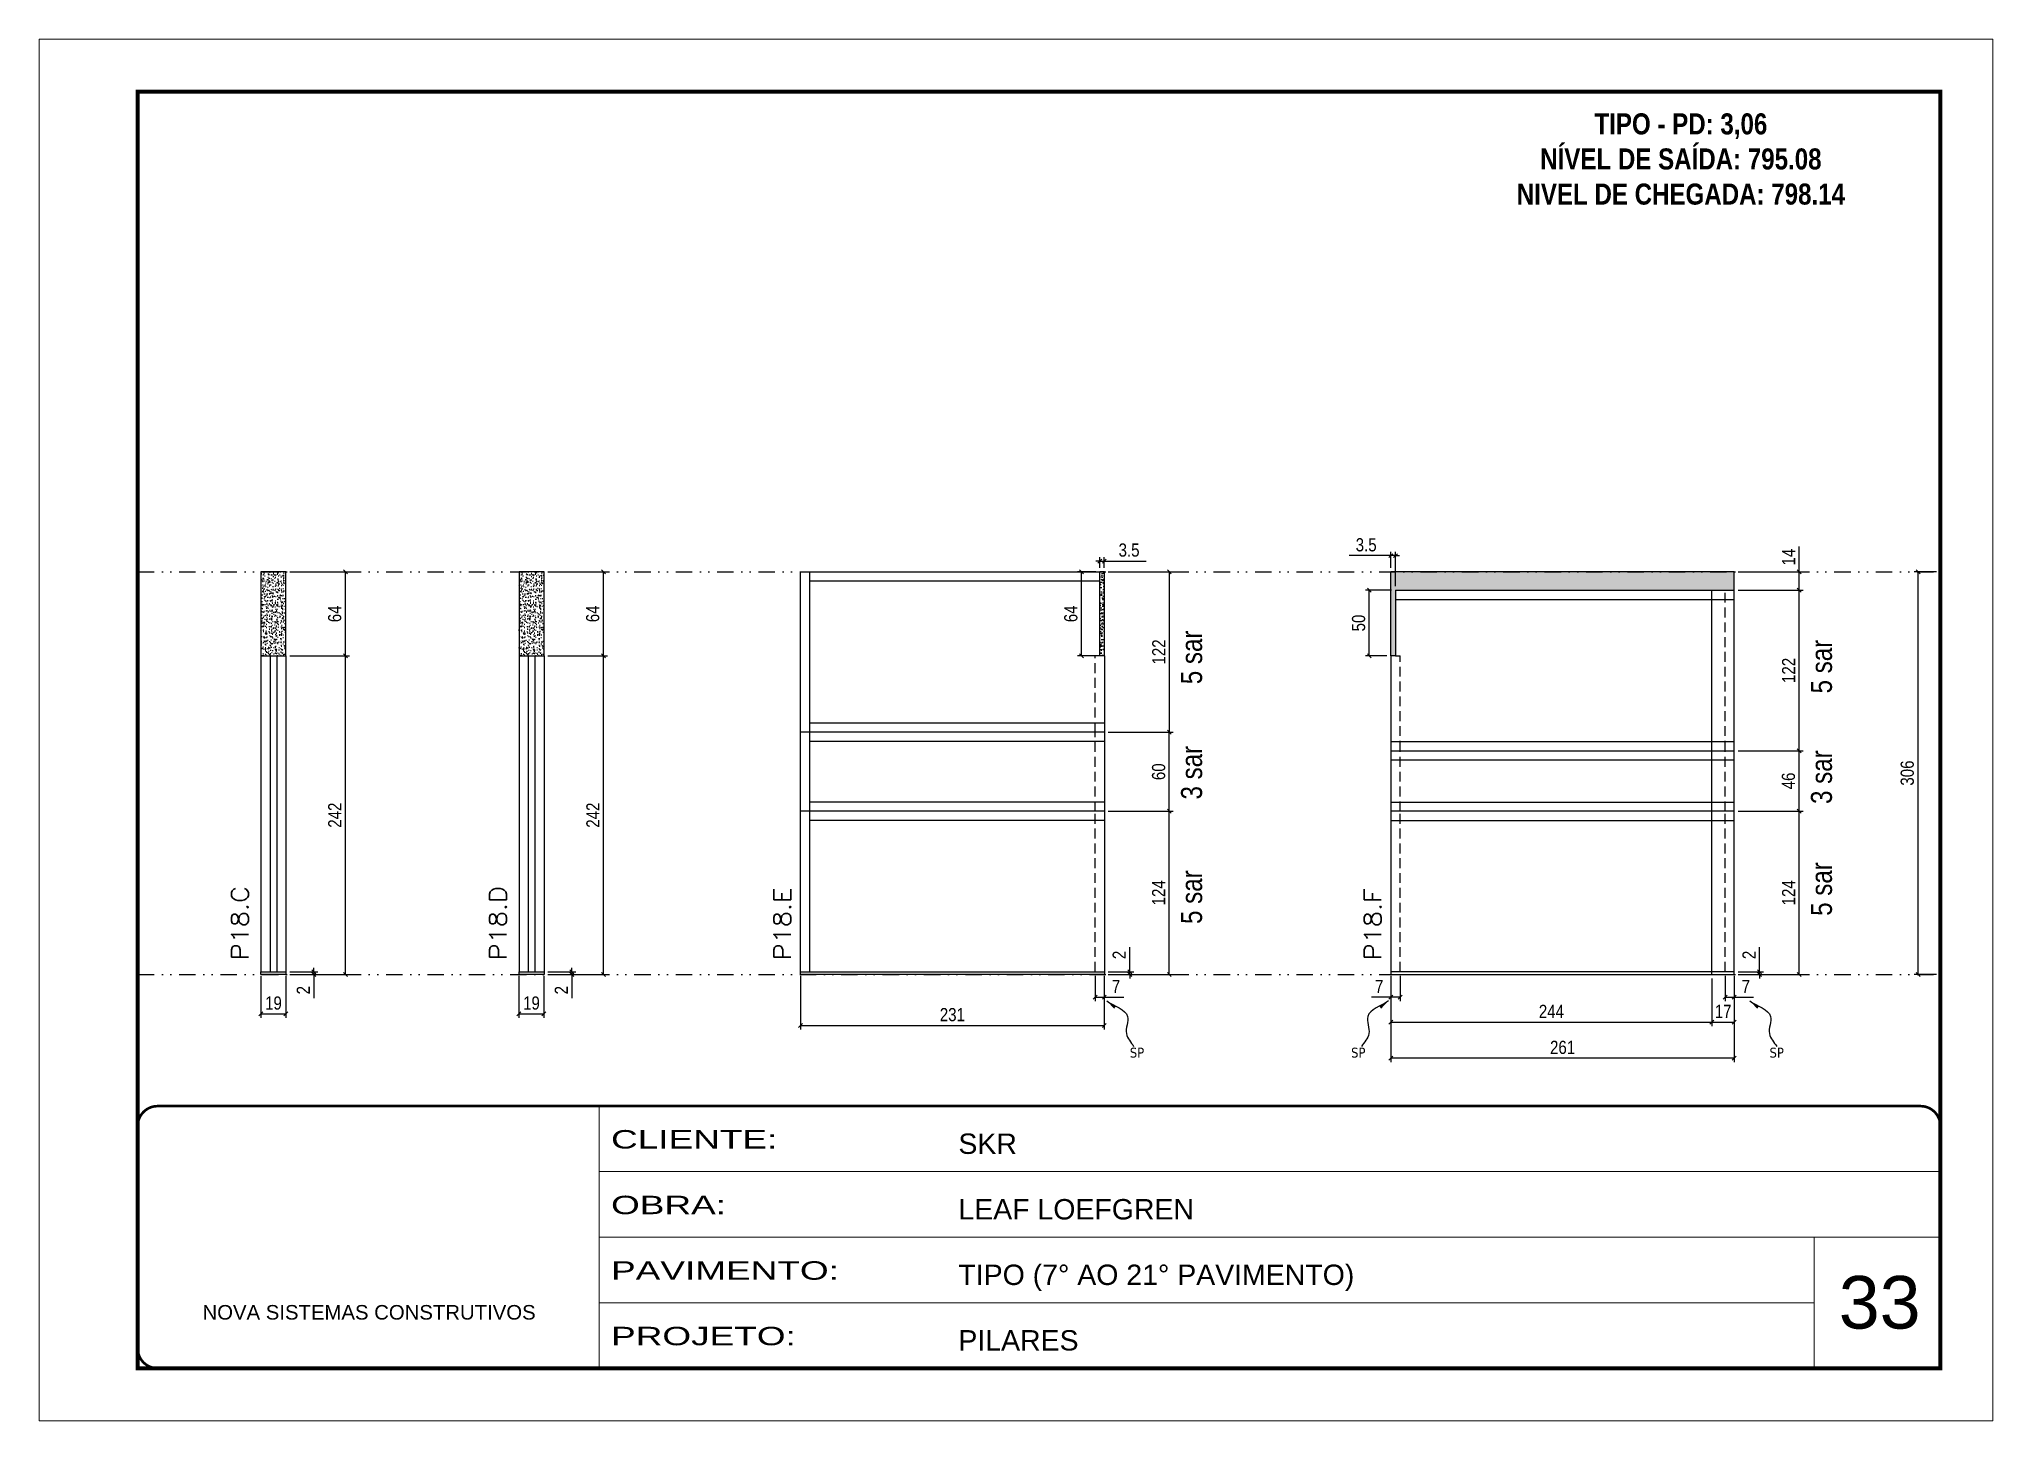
# Model space of a CAD drawing. Extents: x 14400 to 27878, y -21631 to 6985.
# Drawn here: x 14413 to 15898, y -3254 to -2204 of the extents above; entities that cross this region are included whole.
import ezdxf

# ---------------------------------------------------------------- set-up
doc = ezdxf.new("R2010")
doc.units = 0
for name, pattern in [('CONTINUO', [0]), ('DASHED', [0.75, 0.5, -0.25]), ('DIVIDE2', [0.625, 0.25, -0.125, 0, -0.125, 0, -0.125]), ('HIDDEN', [0.375, 0.25, -0.125])]:
    doc.linetypes.add(name, pattern=pattern)
for name, color, linetype, lineweight in [('CARIMBO', 255, 'Continuous', 9), ('Folhas', 255, 'Continuous', 9), ('SARRAFO DE PRESSAO', 251, 'DASHED', 9), ('Texto Seção', 7, 'Continuous', 15)]:
    doc.layers.add(name, color=color, linetype=linetype, lineweight=lineweight)
for name, color, linetype in [('COTA', 241, 'Continuous'), ('NOMENCLATURA', 7, 'Continuous'), ('Nível', 160, 'Continuous'), ('Painéis', 200, 'Continuous'), ('SARR_2.2x7', 40, 'Continuous'), ('Sarrafo de Pressão', 42, 'HIDDEN'), ('texto', 7, 'Continuous')]:
    doc.layers.add(name, color=color, linetype=linetype)
doc.styles.add('ARIAL', font='arial.ttf')
doc.styles.add('ARIAL_NARROW', font='ARIALN.TTF', dxfattribs={"height": 0.2})
doc.styles.add('COTA TECNICA', font='techl___.ttf', dxfattribs={"height": 10})
doc.styles.add('COTA TECNICA-50', font='techl___.ttf', dxfattribs={"height": 10})
doc.styles.add('REGUA-120', font='ROMANS.shx', dxfattribs={"height": 15})
doc.styles.add('ROMANC', font='techb___.ttf', dxfattribs={"height": 2.5})
doc.styles.get("Standard").update_dxf_attribs({"font": 'arial.ttf'})
doc.styles.add('Tecnologia', font='')
doc.styles.get('Tecnologia').set_extended_font_data('Forgotten Futurist')
doc.dimstyles.new('COTA PAINEL-50', dxfattribs={"dimtxt": 10, "dimasz": 3, "dimexe": 3, "dimexo": 3, "dimgap": 3, "dimtad": 1, "dimdec": 1, "dimzin": 12, "dimdsep": 46, "dimtxsty": 'COTA TECNICA-50', "dimblk1": 'OBLIQUE', "dimblk2": 'OBLIQUE', "dimsah": 1, "dimcen": 0.9, "dimclrd": 4, "dimclre": 4, "dimclrt": 240, "dimadec": 1, "dimazin": 3, "dimtfac": 1, "dimtdec": 1, "dimtmove": 0, "dimatfit": 3, "dimfxl": 1, "dimtolj": 1, "dimtzin": 12, "dimarcsym": 0})
doc.dimstyles.new('PAINEL', dxfattribs={"dimtxt": 10, "dimasz": 3, "dimexe": 3, "dimexo": 3, "dimgap": 3, "dimtad": 1, "dimdec": 1, "dimzin": 12, "dimdsep": 46, "dimtxsty": 'COTA TECNICA', "dimblk1": 'OBLIQUE', "dimblk2": 'OBLIQUE', "dimsah": 1, "dimcen": 0.9, "dimclrd": 4, "dimclre": 4, "dimclrt": 240, "dimadec": 1, "dimazin": 3, "dimtfac": 1, "dimtdec": 1, "dimtmove": 0, "dimatfit": 3, "dimfxl": 1, "dimtolj": 1, "dimtzin": 12, "dimarcsym": 0})
doc.dimstyles.get("Standard").update_dxf_attribs({"dimtxt": 0.18, "dimasz": 0.18, "dimexe": 0.18, "dimexo": 0.0625, "dimgap": 0.09, "dimtad": 0, "dimtih": 1, "dimtoh": 1, "dimdec": 4, "dimzin": 0, "dimdsep": 46, "dimtxsty": 'Standard', "dimcen": 0.09, "dimadec": 0, "dimazin": 0, "dimtfac": 1, "dimtdec": 4, "dimtofl": 0, "dimtmove": 0, "dimatfit": 3, "dimfxl": 1, "dimtolj": 1, "dimtzin": 0, "dimarcsym": 0})

msp = doc.modelspace()

# ---------------------------------------------------------------- texts
at = {"layer": 'CARIMBO', "style": 'ARIAL'}
msp.add_text('33', height=40, dxfattribs=at).set_placement((15781.328, -3183.73))
at = {"layer": 'NOMENCLATURA', "style": 'ARIAL_NARROW'}
for s, p in [('5 sar', (15297.39, -2694.072)), ('5 sar', (15776.121, -2701.072)), ('3 sar', (15297.39, -2781.676)), ('3 sar', (15776.121, -2785.072)), ('5 sar', (15297.39, -2876.267)), ('5 sar', (15776.121, -2870.072))]:
    msp.add_text(s, height=16, rotation=90, dxfattribs=at).set_placement(p)
at = {"layer": 'NOMENCLATURA', "color": 2, "insert": (15661.306, -2260.288), "char_height": 16, "attachment_point": 2, "style": 'ROMANC'}
msp.add_mtext_dynamic_manual_height_columns('TIPO - PD: 3,06\\PNÍVEL DE SAÍDA: 795.08\\PNIVEL DE CHEGADA: 798.14', width=432.35115, gutter_width=1, heights=[0], dxfattribs=at)
at = {"layer": 'texto', "color": 0, "char_height": 7.5, "attachment_point": 5}
for insert in [(15247.924, -2974.082), (15416.101, -2974.082), (15734.125, -2974.082)]:
    msp.add_mtext('{\\fTahoma|b0|i0|c0|p34;\\C4;SP}', dxfattribs=dict(at, insert=insert))
at = {"layer": 'Texto Seção', "style": 'REGUA-120', "width": 1.1}
for s, p in [('P18.C', (14572.608, -2903.827)), ('P18.D', (14768.783, -2903.827)), ('P18.E', (14984.898, -2903.827)), ('P18.F', (15433.629, -2903.827))]:
    msp.add_text(s, height=13, rotation=90, dxfattribs=at).set_placement(p)

# ---------------------------------------------------------------- blocks, each defined once
blk = doc.blocks.new('9999999999')
at = {"color": 30, "linetype": 'CONTINUO'}
for p, q in [((98564.6, 34230.2), (98564.6, 34429.4)), ((98564.6, 34379.6), (99584, 34379.6)), ((98564.6, 34329.8), (99488, 34329.8)), ((99584, 34329.8), (99488, 34329.8)), ((99488, 34329.8), (99488, 34230.2)), ((98564.6, 34280), (99488, 34280))]:
    blk.add_line(p, q, dxfattribs=at)
at = {"color": 30, "linetype": 'CONTINUO', "const_width": 2}
blk.add_lwpolyline([(99584, 34230.2), (99584, 34414.4, 0.414214), (99569, 34429.4), (98229, 34429.4, 0.414214), (98214, 34414.4), (98214, 34245.2, 0.414214), (98229, 34230.2), (99584, 34230.2)], format="xyb", dxfattribs=at)
at = {"layer": 'Folhas'}
blk.add_lwpolyline([(98139, 34190.2), (99624, 34190.2), (99624, 35240.2), (98139, 35240.2)], close=True, dxfattribs=at)
at = {"layer": 'Folhas', "color": 30, "const_width": 3}
blk.add_lwpolyline([(98214, 34230.2), (99584, 34230.2), (99584, 35200.2), (98214, 35200.2)], close=True, dxfattribs=at)
at = {"color": 7, "linetype": 'Continuous', "ltscale": 5, "style": 'ARIAL'}
for s, height, p in [('SKR', 15.48, (98837.7, 34393.1)), ('LEAF LOEFGREN', 15.483, (98837.7, 34343.3)), ('TIPO (7° AO 21° PAVIMENTO)', 15.483, (98837.7, 34293.5)), ('NOVA SISTEMAS CONSTRUTIVOS', 11.059, (98263.2, 34267.2)), ('PILARES', 15.48, (98837.7, 34243.7))]:
    blk.add_text(s, height=height, dxfattribs=at).set_placement(p)
at = {"layer": 'Folhas', "color": 7, "style": 'Tecnologia', "width": 1.5}
for s, p in [('CLIENTE:', (98573.7, 34397.2)), ('OBRA:', (98573.7, 34347.3)), ('PAVIMENTO:', (98573.7, 34297.5)), ('PROJETO:', (98573.7, 34247.7))]:
    blk.add_text(s, height=14, dxfattribs=at).set_placement(p)
blk = doc.blocks.new('_Oblique')
at = {"color": 0, "linetype": 'ByBlock', "lineweight": -2}
blk.add_line((-0.5, -0.5), (0.5, 0.5), dxfattribs=at)
blk = doc.blocks.new('*D1897')
at = {"layer": 'COTA', "color": 4, "lineweight": -2, "transparency": 16777216}
for p, q in [((15440.9, -2915.6), (15440.9, -2981.2)), ((15701.9, -2915.6), (15701.9, -2981.2)), ((15701.9, -2978.2), (15440.9, -2978.2))]:
    blk.add_line(p, q, dxfattribs=at)
at = {"layer": 'Defpoints', "color": 0, "transparency": 16777216}
for p in [(15440.9, -2912.6), (15701.9, -2912.6), (15440.9, -2978.2)]:
    blk.add_point(p, dxfattribs=at)
at = {"layer": 'COTA', "color": 4, "lineweight": -2, "transparency": 16777216, "xscale": 3, "yscale": 3, "zscale": 3, "rotation": 180}
blk.add_blockref('_Oblique', (15440.9, -2978.2), dxfattribs=at)
at = {"layer": 'COTA', "color": 4, "lineweight": -2, "transparency": 16777216, "xscale": 3, "yscale": 3, "zscale": 3}
blk.add_blockref('_Oblique', (15701.9, -2978.2), dxfattribs=at)
at = {"layer": 'COTA', "color": 240, "transparency": 16777216, "insert": (15571.4, -2970.1), "char_height": 10, "attachment_point": 5, "style": 'COTA TECNICA'}
blk.add_mtext('\\A1;261', dxfattribs=at)
blk = doc.blocks.new('*D1898')
at = {"layer": 'COTA', "color": 4, "lineweight": -2, "transparency": 16777216}
for p, q in [((15694.9, -2915.6), (15694.9, -2934.8)), ((15701.9, -2917.6), (15701.9, -2934.8)), ((15694.9, -2931.8), (15701.9, -2931.8)), ((15701.9, -2931.8), (15716.6, -2931.8))]:
    blk.add_line(p, q, dxfattribs=at)
at = {"layer": 'Defpoints', "color": 0, "transparency": 16777216}
for p in [(15694.9, -2912.6), (15701.9, -2914.6), (15701.9, -2931.8)]:
    blk.add_point(p, dxfattribs=at)
at = {"layer": 'COTA', "color": 4, "lineweight": -2, "transparency": 16777216, "xscale": 3, "yscale": 3, "zscale": 3, "rotation": 180}
blk.add_blockref('_Oblique', (15694.9, -2931.8), dxfattribs=at)
at = {"layer": 'COTA', "color": 4, "lineweight": -2, "transparency": 16777216, "xscale": 3, "yscale": 3, "zscale": 3}
blk.add_blockref('_Oblique', (15701.9, -2931.8), dxfattribs=at)
at = {"layer": 'COTA', "color": 240, "transparency": 16777216, "insert": (15710.7, -2923.8), "char_height": 10, "attachment_point": 5, "style": 'COTA TECNICA-50'}
blk.add_mtext('\\A1;7', dxfattribs=at)
blk = doc.blocks.new('*D1899')
at = {"layer": 'COTA', "color": 4, "lineweight": -2, "transparency": 16777216}
for p, q in [((15440.9, -2917.6), (15440.9, -2934.8)), ((15447.9, -2915.6), (15447.9, -2934.8)), ((15440.9, -2931.8), (15426.1, -2931.8)), ((15447.9, -2931.8), (15440.9, -2931.8))]:
    blk.add_line(p, q, dxfattribs=at)
at = {"layer": 'Defpoints', "color": 0, "transparency": 16777216}
for p in [(15440.9, -2914.6), (15447.9, -2912.6), (15440.9, -2931.8)]:
    blk.add_point(p, dxfattribs=at)
at = {"layer": 'COTA', "color": 4, "lineweight": -2, "transparency": 16777216, "xscale": 3, "yscale": 3, "zscale": 3, "rotation": 180}
blk.add_blockref('_Oblique', (15440.9, -2931.8), dxfattribs=at)
at = {"layer": 'COTA', "color": 4, "lineweight": -2, "transparency": 16777216, "xscale": 3, "yscale": 3, "zscale": 3}
blk.add_blockref('_Oblique', (15447.9, -2931.8), dxfattribs=at)
at = {"layer": 'COTA', "color": 240, "transparency": 16777216, "insert": (15432, -2923.8), "char_height": 10, "attachment_point": 5, "style": 'COTA TECNICA-50'}
blk.add_mtext('\\A1;7', dxfattribs=at)
blk = doc.blocks.new('*D1900')
at = {"layer": 'COTA', "color": 4, "lineweight": -2, "transparency": 16777216}
for p, q in [((15721.1, -2912.6), (15721.1, -2893.8)), ((15704.9, -2912.6), (15724.1, -2912.6)), ((15704.9, -2914.6), (15724.1, -2914.6)), ((15721.1, -2914.6), (15721.1, -2912.6)), ((15721.1, -2914.6), (15721.1, -2917.6))]:
    blk.add_line(p, q, dxfattribs=at)
at = {"layer": 'Defpoints', "color": 0, "transparency": 16777216}
for p in [(15701.9, -2912.6), (15701.9, -2914.6), (15721.1, -2914.6)]:
    blk.add_point(p, dxfattribs=at)
at = {"layer": 'COTA', "color": 4, "lineweight": -2, "transparency": 16777216, "xscale": 3, "yscale": 3, "zscale": 3}
for p, rotation in [((15721.1, -2912.6), 270), ((15721.1, -2914.6), 90)]:
    blk.add_blockref('_Oblique', p, dxfattribs=dict(at, rotation=rotation))
at = {"layer": 'COTA', "color": 240, "transparency": 16777216, "insert": (15713.1, -2899.8), "char_height": 10, "attachment_point": 5, "rotation": 90, "style": 'COTA TECNICA-50'}
blk.add_mtext('\\A1;2', dxfattribs=at)
blk = doc.blocks.new('*D1901')
at = {"layer": 'COTA', "color": 4, "lineweight": -2, "transparency": 16777216}
for p, q in [((15684.9, -2917.6), (15684.9, -2953.8)), ((15701.9, -2917.6), (15701.9, -2953.8)), ((15684.9, -2950.8), (15701.9, -2950.8))]:
    blk.add_line(p, q, dxfattribs=at)
at = {"layer": 'Defpoints', "color": 0, "transparency": 16777216}
for p in [(15684.9, -2914.6), (15701.9, -2914.6), (15701.9, -2950.8)]:
    blk.add_point(p, dxfattribs=at)
at = {"layer": 'COTA', "color": 4, "lineweight": -2, "transparency": 16777216, "xscale": 3, "yscale": 3, "zscale": 3, "rotation": 180}
blk.add_blockref('_Oblique', (15684.9, -2950.8), dxfattribs=at)
at = {"layer": 'COTA', "color": 4, "lineweight": -2, "transparency": 16777216, "xscale": 3, "yscale": 3, "zscale": 3}
blk.add_blockref('_Oblique', (15701.9, -2950.8), dxfattribs=at)
at = {"layer": 'COTA', "color": 240, "transparency": 16777216, "insert": (15693.4, -2942.7), "char_height": 10, "attachment_point": 5, "style": 'COTA TECNICA'}
blk.add_mtext('\\A1;17', dxfattribs=at)
blk = doc.blocks.new('*D1902')
at = {"layer": 'COTA', "color": 4, "lineweight": -2, "transparency": 16777216}
for p, q in [((15440.9, -2917.6), (15440.9, -2953.8)), ((15684.9, -2917.6), (15684.9, -2953.8)), ((15440.9, -2950.8), (15684.9, -2950.8))]:
    blk.add_line(p, q, dxfattribs=at)
at = {"layer": 'Defpoints', "color": 0, "transparency": 16777216}
for p in [(15440.9, -2914.6), (15684.9, -2914.6), (15684.9, -2950.8)]:
    blk.add_point(p, dxfattribs=at)
at = {"layer": 'COTA', "color": 4, "lineweight": -2, "transparency": 16777216, "xscale": 3, "yscale": 3, "zscale": 3, "rotation": 180}
blk.add_blockref('_Oblique', (15440.9, -2950.8), dxfattribs=at)
at = {"layer": 'COTA', "color": 4, "lineweight": -2, "transparency": 16777216, "xscale": 3, "yscale": 3, "zscale": 3}
blk.add_blockref('_Oblique', (15684.9, -2950.8), dxfattribs=at)
at = {"layer": 'COTA', "color": 240, "transparency": 16777216, "insert": (15562.9, -2942.7), "char_height": 10, "attachment_point": 5, "style": 'COTA TECNICA'}
blk.add_mtext('\\A1;244', dxfattribs=at)
blk = doc.blocks.new('*D1903')
at = {"layer": 'COTA', "color": 4, "lineweight": -2, "transparency": 16777216}
for p, q in [((14992.1, -2915.6), (14992.1, -2956.4)), ((15223.1, -2915.6), (15223.1, -2956.4)), ((14992.1, -2953.4), (15223.1, -2953.4))]:
    blk.add_line(p, q, dxfattribs=at)
at = {"layer": 'Defpoints', "color": 0, "transparency": 16777216}
for p in [(14992.1, -2912.6), (15223.1, -2912.6), (15223.1, -2953.4)]:
    blk.add_point(p, dxfattribs=at)
at = {"layer": 'COTA', "color": 4, "lineweight": -2, "transparency": 16777216, "xscale": 3, "yscale": 3, "zscale": 3, "rotation": 180}
blk.add_blockref('_Oblique', (14992.1, -2953.4), dxfattribs=at)
at = {"layer": 'COTA', "color": 4, "lineweight": -2, "transparency": 16777216, "xscale": 3, "yscale": 3, "zscale": 3}
blk.add_blockref('_Oblique', (15223.1, -2953.4), dxfattribs=at)
at = {"layer": 'COTA', "color": 240, "transparency": 16777216, "insert": (15107.6, -2945.2), "char_height": 10, "attachment_point": 5, "style": 'COTA TECNICA'}
blk.add_mtext('\\A1;231', dxfattribs=at)
blk = doc.blocks.new('*D1904')
at = {"layer": 'COTA', "color": 4, "lineweight": -2, "transparency": 16777216}
for p, q in [((15216.1, -2915.6), (15216.1, -2934.8)), ((15223.1, -2917.6), (15223.1, -2934.8)), ((15216.1, -2931.8), (15223.1, -2931.8)), ((15223.1, -2931.8), (15237.9, -2931.8))]:
    blk.add_line(p, q, dxfattribs=at)
at = {"layer": 'Defpoints', "color": 0, "transparency": 16777216}
for p in [(15216.1, -2912.6), (15223.1, -2914.6), (15223.1, -2931.8)]:
    blk.add_point(p, dxfattribs=at)
at = {"layer": 'COTA', "color": 4, "lineweight": -2, "transparency": 16777216, "xscale": 3, "yscale": 3, "zscale": 3, "rotation": 180}
blk.add_blockref('_Oblique', (15216.1, -2931.8), dxfattribs=at)
at = {"layer": 'COTA', "color": 4, "lineweight": -2, "transparency": 16777216, "xscale": 3, "yscale": 3, "zscale": 3}
blk.add_blockref('_Oblique', (15223.1, -2931.8), dxfattribs=at)
at = {"layer": 'COTA', "color": 240, "transparency": 16777216, "insert": (15232, -2923.8), "char_height": 10, "attachment_point": 5, "style": 'COTA TECNICA-50'}
blk.add_mtext('\\A1;7', dxfattribs=at)
blk = doc.blocks.new('*D1905')
at = {"layer": 'COTA', "color": 4, "lineweight": -2, "transparency": 16777216}
for p, q in [((15242.4, -2912.6), (15242.4, -2893.8)), ((15226.1, -2912.6), (15245.4, -2912.6)), ((15226.1, -2914.6), (15245.4, -2914.6)), ((15242.4, -2914.6), (15242.4, -2912.6)), ((15242.4, -2914.6), (15242.4, -2917.6))]:
    blk.add_line(p, q, dxfattribs=at)
at = {"layer": 'Defpoints', "color": 0, "transparency": 16777216}
for p in [(15223.1, -2912.6), (15223.1, -2914.6), (15242.4, -2914.6)]:
    blk.add_point(p, dxfattribs=at)
at = {"layer": 'COTA', "color": 4, "lineweight": -2, "transparency": 16777216, "xscale": 3, "yscale": 3, "zscale": 3}
for p, rotation in [((15242.4, -2912.6), 270), ((15242.4, -2914.6), 90)]:
    blk.add_blockref('_Oblique', p, dxfattribs=dict(at, rotation=rotation))
at = {"layer": 'COTA', "color": 240, "transparency": 16777216, "insert": (15234.4, -2899.8), "char_height": 10, "attachment_point": 5, "rotation": 90, "style": 'COTA TECNICA-50'}
blk.add_mtext('\\A1;2', dxfattribs=at)
blk = doc.blocks.new('*D1906')
at = {"layer": 'COTA', "color": 4, "lineweight": -2, "transparency": 16777216}
for p, q in [((15226.1, -2790.6), (15275.5, -2790.6)), ((15272.5, -2914.6), (15272.5, -2790.6)), ((15226.1, -2914.6), (15275.5, -2914.6))]:
    blk.add_line(p, q, dxfattribs=at)
at = {"layer": 'Defpoints', "color": 0, "transparency": 16777216}
for p in [(15223.1, -2790.6), (15272.5, -2790.6), (15223.1, -2914.6)]:
    blk.add_point(p, dxfattribs=at)
at = {"layer": 'COTA', "color": 4, "lineweight": -2, "transparency": 16777216, "xscale": 3, "yscale": 3, "zscale": 3}
for p, rotation in [((15272.5, -2790.6), 90), ((15272.5, -2914.6), 270)]:
    blk.add_blockref('_Oblique', p, dxfattribs=dict(at, rotation=rotation))
at = {"layer": 'COTA', "color": 240, "transparency": 16777216, "insert": (15264.4, -2852.6), "char_height": 10, "attachment_point": 5, "rotation": 90, "style": 'COTA TECNICA'}
blk.add_mtext('\\A1;124', dxfattribs=at)
blk = doc.blocks.new('*D1907')
at = {"layer": 'COTA', "color": 4, "lineweight": -2, "transparency": 16777216}
for p, q in [((15704.9, -2790.6), (15754.2, -2790.6)), ((15751.2, -2914.6), (15751.2, -2790.6)), ((15704.9, -2914.6), (15754.2, -2914.6))]:
    blk.add_line(p, q, dxfattribs=at)
at = {"layer": 'Defpoints', "color": 0, "transparency": 16777216}
for p in [(15701.9, -2790.6), (15751.2, -2790.6), (15701.9, -2914.6)]:
    blk.add_point(p, dxfattribs=at)
at = {"layer": 'COTA', "color": 4, "lineweight": -2, "transparency": 16777216, "xscale": 3, "yscale": 3, "zscale": 3}
for p, rotation in [((15751.2, -2790.6), 90), ((15751.2, -2914.6), 270)]:
    blk.add_blockref('_Oblique', p, dxfattribs=dict(at, rotation=rotation))
at = {"layer": 'COTA', "color": 240, "transparency": 16777216, "insert": (15743.2, -2852.6), "char_height": 10, "attachment_point": 5, "rotation": 90, "style": 'COTA TECNICA'}
blk.add_mtext('\\A1;124', dxfattribs=at)
blk = doc.blocks.new('*D1908')
at = {"layer": 'COTA', "color": 4, "lineweight": -2, "transparency": 16777216}
for p, q in [((15226.1, -2730.6), (15275.5, -2730.6)), ((15272.5, -2790.6), (15272.5, -2730.6)), ((15226.1, -2790.6), (15275.5, -2790.6))]:
    blk.add_line(p, q, dxfattribs=at)
at = {"layer": 'Defpoints', "color": 0, "transparency": 16777216}
for p in [(15223.1, -2730.6), (15272.5, -2730.6), (15223.1, -2790.6)]:
    blk.add_point(p, dxfattribs=at)
at = {"layer": 'COTA', "color": 4, "lineweight": -2, "transparency": 16777216, "xscale": 3, "yscale": 3, "zscale": 3}
for p, rotation in [((15272.5, -2730.6), 90), ((15272.5, -2790.6), 270)]:
    blk.add_blockref('_Oblique', p, dxfattribs=dict(at, rotation=rotation))
at = {"layer": 'COTA', "color": 240, "transparency": 16777216, "insert": (15264.4, -2760.6), "char_height": 10, "attachment_point": 5, "rotation": 90, "style": 'COTA TECNICA'}
blk.add_mtext('\\A1;60', dxfattribs=at)
blk = doc.blocks.new('*D1909')
at = {"layer": 'COTA', "color": 4, "lineweight": -2, "transparency": 16777216}
for p, q in [((15441.4, -2622.6), (15421.5, -2622.6)), ((15424.5, -2672.6), (15424.5, -2622.6)), ((15437.9, -2672.6), (15421.5, -2672.6))]:
    blk.add_line(p, q, dxfattribs=at)
at = {"layer": 'Defpoints', "color": 0, "transparency": 16777216}
for p in [(15424.5, -2622.6), (15444.4, -2622.6), (15440.9, -2672.6)]:
    blk.add_point(p, dxfattribs=at)
at = {"layer": 'COTA', "color": 4, "lineweight": -2, "transparency": 16777216, "xscale": 3, "yscale": 3, "zscale": 3}
for p, rotation in [((15424.5, -2622.6), 90), ((15424.5, -2672.6), 270)]:
    blk.add_blockref('_Oblique', p, dxfattribs=dict(at, rotation=rotation))
at = {"layer": 'COTA', "color": 240, "transparency": 16777216, "insert": (15416.4, -2647.6), "char_height": 10, "attachment_point": 5, "rotation": 90, "style": 'COTA TECNICA'}
blk.add_mtext('\\A1;50', dxfattribs=at)
blk = doc.blocks.new('*D1910')
at = {"layer": 'COTA', "color": 4, "lineweight": -2, "transparency": 16777216}
for p, q in [((15440.9, -2596.4), (15409.3, -2596.4)), ((15440.9, -2605.6), (15440.9, -2593.4)), ((15444.4, -2596.4), (15440.9, -2596.4)), ((15444.4, -2619.6), (15444.4, -2593.4)), ((15444.4, -2596.4), (15447.4, -2596.4))]:
    blk.add_line(p, q, dxfattribs=at)
at = {"layer": 'Defpoints', "color": 0, "transparency": 16777216}
for p in [(15440.9, -2596.4), (15440.9, -2608.6), (15444.4, -2622.6)]:
    blk.add_point(p, dxfattribs=at)
at = {"layer": 'COTA', "color": 4, "lineweight": -2, "transparency": 16777216, "xscale": 3, "yscale": 3, "zscale": 3}
blk.add_blockref('_Oblique', (15440.9, -2596.4), dxfattribs=at)
at = {"layer": 'COTA', "color": 4, "lineweight": -2, "transparency": 16777216, "xscale": 3, "yscale": 3, "zscale": 3, "rotation": 180}
blk.add_blockref('_Oblique', (15444.4, -2596.4), dxfattribs=at)
at = {"layer": 'COTA', "color": 240, "transparency": 16777216, "insert": (15422.1, -2588.2), "char_height": 10, "attachment_point": 5, "style": 'COTA TECNICA'}
blk.add_mtext('\\A1;3.5', dxfattribs=at)
blk = doc.blocks.new('*D1924')
at = {"layer": 'COTA', "color": 4, "lineweight": -2, "transparency": 16777216}
for p, q in [((15855.5, -2608.6), (15838.6, -2608.6)), ((15841.6, -2914.6), (15841.6, -2608.6)), ((15855.5, -2914.6), (15838.6, -2914.6))]:
    blk.add_line(p, q, dxfattribs=at)
at = {"layer": 'Defpoints', "color": 0, "transparency": 16777216}
for p in [(15841.6, -2608.6), (15858.5, -2608.6), (15858.5, -2914.6)]:
    blk.add_point(p, dxfattribs=at)
at = {"layer": 'COTA', "color": 4, "lineweight": -2, "transparency": 16777216, "xscale": 3, "yscale": 3, "zscale": 3}
for p, rotation in [((15841.6, -2608.6), 90), ((15841.6, -2914.6), 270)]:
    blk.add_blockref('_Oblique', p, dxfattribs=dict(at, rotation=rotation))
at = {"layer": 'COTA', "color": 240, "transparency": 16777216, "insert": (15833.4, -2761.6), "char_height": 10, "attachment_point": 5, "rotation": 90, "style": 'COTA TECNICA'}
blk.add_mtext('\\A1;306', dxfattribs=at)
blk = doc.blocks.new('*D1925')
at = {"layer": 'COTA', "color": 4, "lineweight": -2, "transparency": 16777216}
for p, q in [((14582.1, -2915.6), (14582.1, -2947.5)), ((14601.1, -2915.6), (14601.1, -2947.5)), ((14582.1, -2944.5), (14601.1, -2944.5))]:
    blk.add_line(p, q, dxfattribs=at)
at = {"layer": 'Defpoints', "color": 0, "transparency": 16777216}
for p in [(14582.1, -2912.6), (14601.1, -2912.6), (14601.1, -2944.5)]:
    blk.add_point(p, dxfattribs=at)
at = {"layer": 'COTA', "color": 4, "lineweight": -2, "transparency": 16777216, "xscale": 3, "yscale": 3, "zscale": 3, "rotation": 180}
blk.add_blockref('_Oblique', (14582.1, -2944.5), dxfattribs=at)
at = {"layer": 'COTA', "color": 4, "lineweight": -2, "transparency": 16777216, "xscale": 3, "yscale": 3, "zscale": 3}
blk.add_blockref('_Oblique', (14601.1, -2944.5), dxfattribs=at)
at = {"layer": 'COTA', "color": 240, "transparency": 16777216, "insert": (14591.6, -2936.4), "char_height": 10, "attachment_point": 5, "style": 'COTA TECNICA'}
blk.add_mtext('\\A1;19', dxfattribs=at)
blk = doc.blocks.new('*D1926')
at = {"layer": 'COTA', "color": 4, "lineweight": -2, "transparency": 16777216}
for p, q in [((14622.3, -2912.6), (14622.3, -2909.6)), ((14604.1, -2912.6), (14625.3, -2912.6)), ((14604.1, -2914.6), (14625.3, -2914.6)), ((14622.3, -2912.6), (14622.3, -2914.6)), ((14622.3, -2914.6), (14622.3, -2932.7))]:
    blk.add_line(p, q, dxfattribs=at)
at = {"layer": 'Defpoints', "color": 0, "transparency": 16777216}
for p in [(14601.1, -2912.6), (14601.1, -2914.6), (14622.3, -2912.6)]:
    blk.add_point(p, dxfattribs=at)
at = {"layer": 'COTA', "color": 4, "lineweight": -2, "transparency": 16777216, "xscale": 3, "yscale": 3, "zscale": 3}
for p, rotation in [((14622.3, -2912.6), 270), ((14622.3, -2914.6), 90)]:
    blk.add_blockref('_Oblique', p, dxfattribs=dict(at, rotation=rotation))
at = {"layer": 'COTA', "color": 240, "transparency": 16777216, "insert": (14614.3, -2926.6), "char_height": 10, "attachment_point": 5, "rotation": 90, "style": 'COTA TECNICA-50'}
blk.add_mtext('\\A1;2', dxfattribs=at)
blk = doc.blocks.new('*D1927')
at = {"layer": 'COTA', "color": 4, "lineweight": -2, "transparency": 16777216}
for p, q in [((14604.1, -2672.6), (14649.3, -2672.6)), ((14646.3, -2914.6), (14646.3, -2672.6)), ((14604.1, -2914.6), (14649.3, -2914.6))]:
    blk.add_line(p, q, dxfattribs=at)
at = {"layer": 'Defpoints', "color": 0, "transparency": 16777216}
for p in [(14601.1, -2672.6), (14646.3, -2672.6), (14601.1, -2914.6)]:
    blk.add_point(p, dxfattribs=at)
at = {"layer": 'COTA', "color": 4, "lineweight": -2, "transparency": 16777216, "xscale": 3, "yscale": 3, "zscale": 3}
for p, rotation in [((14646.3, -2672.6), 90), ((14646.3, -2914.6), 270)]:
    blk.add_blockref('_Oblique', p, dxfattribs=dict(at, rotation=rotation))
at = {"layer": 'COTA', "color": 240, "transparency": 16777216, "insert": (14638.2, -2793.6), "char_height": 10, "attachment_point": 5, "rotation": 90, "style": 'COTA TECNICA-50'}
blk.add_mtext('\\A1;242', dxfattribs=at)
blk = doc.blocks.new('*D1928')
at = {"layer": 'COTA', "color": 4, "lineweight": -2, "transparency": 16777216}
for p, q in [((14604.1, -2608.6), (14649.3, -2608.6)), ((14646.3, -2672.6), (14646.3, -2608.6)), ((14604.1, -2672.6), (14649.3, -2672.6))]:
    blk.add_line(p, q, dxfattribs=at)
at = {"layer": 'Defpoints', "color": 0, "transparency": 16777216}
for p in [(14601.1, -2608.6), (14646.3, -2608.6), (14601.1, -2672.6)]:
    blk.add_point(p, dxfattribs=at)
at = {"layer": 'COTA', "color": 4, "lineweight": -2, "transparency": 16777216, "xscale": 3, "yscale": 3, "zscale": 3}
for p, rotation in [((14646.3, -2608.6), 90), ((14646.3, -2672.6), 270)]:
    blk.add_blockref('_Oblique', p, dxfattribs=dict(at, rotation=rotation))
at = {"layer": 'COTA', "color": 240, "transparency": 16777216, "insert": (14638.2, -2640.6), "char_height": 10, "attachment_point": 5, "rotation": 90, "style": 'COTA TECNICA'}
blk.add_mtext('\\A1;64', dxfattribs=at)
blk = doc.blocks.new('*D1929')
at = {"layer": 'COTA', "color": 4, "lineweight": -2, "transparency": 16777216}
for p, q in [((14778.2, -2915.6), (14778.2, -2947.5)), ((14797.2, -2915.6), (14797.2, -2947.5)), ((14778.2, -2944.5), (14797.2, -2944.5))]:
    blk.add_line(p, q, dxfattribs=at)
at = {"layer": 'Defpoints', "color": 0, "transparency": 16777216}
for p in [(14778.2, -2912.6), (14797.2, -2912.6), (14797.2, -2944.5)]:
    blk.add_point(p, dxfattribs=at)
at = {"layer": 'COTA', "color": 4, "lineweight": -2, "transparency": 16777216, "xscale": 3, "yscale": 3, "zscale": 3, "rotation": 180}
blk.add_blockref('_Oblique', (14778.2, -2944.5), dxfattribs=at)
at = {"layer": 'COTA', "color": 4, "lineweight": -2, "transparency": 16777216, "xscale": 3, "yscale": 3, "zscale": 3}
blk.add_blockref('_Oblique', (14797.2, -2944.5), dxfattribs=at)
at = {"layer": 'COTA', "color": 240, "transparency": 16777216, "insert": (14787.7, -2936.4), "char_height": 10, "attachment_point": 5, "style": 'COTA TECNICA'}
blk.add_mtext('\\A1;19', dxfattribs=at)
blk = doc.blocks.new('*D1930')
at = {"layer": 'COTA', "color": 4, "lineweight": -2, "transparency": 16777216}
for p, q in [((14818.4, -2912.6), (14818.4, -2909.6)), ((14800.2, -2912.6), (14821.4, -2912.6)), ((14800.2, -2914.6), (14821.4, -2914.6)), ((14818.4, -2912.6), (14818.4, -2914.6)), ((14818.4, -2914.6), (14818.4, -2932.7))]:
    blk.add_line(p, q, dxfattribs=at)
at = {"layer": 'Defpoints', "color": 0, "transparency": 16777216}
for p in [(14797.2, -2912.6), (14797.2, -2914.6), (14818.4, -2912.6)]:
    blk.add_point(p, dxfattribs=at)
at = {"layer": 'COTA', "color": 4, "lineweight": -2, "transparency": 16777216, "xscale": 3, "yscale": 3, "zscale": 3}
for p, rotation in [((14818.4, -2912.6), 270), ((14818.4, -2914.6), 90)]:
    blk.add_blockref('_Oblique', p, dxfattribs=dict(at, rotation=rotation))
at = {"layer": 'COTA', "color": 240, "transparency": 16777216, "insert": (14810.4, -2926.6), "char_height": 10, "attachment_point": 5, "rotation": 90, "style": 'COTA TECNICA-50'}
blk.add_mtext('\\A1;2', dxfattribs=at)
blk = doc.blocks.new('*D1931')
at = {"layer": 'COTA', "color": 4, "lineweight": -2, "transparency": 16777216}
for p, q in [((14800.2, -2672.6), (14845.4, -2672.6)), ((14842.4, -2914.6), (14842.4, -2672.6)), ((14800.2, -2914.6), (14845.4, -2914.6))]:
    blk.add_line(p, q, dxfattribs=at)
at = {"layer": 'Defpoints', "color": 0, "transparency": 16777216}
for p in [(14797.2, -2672.6), (14842.4, -2672.6), (14797.2, -2914.6)]:
    blk.add_point(p, dxfattribs=at)
at = {"layer": 'COTA', "color": 4, "lineweight": -2, "transparency": 16777216, "xscale": 3, "yscale": 3, "zscale": 3}
for p, rotation in [((14842.4, -2672.6), 90), ((14842.4, -2914.6), 270)]:
    blk.add_blockref('_Oblique', p, dxfattribs=dict(at, rotation=rotation))
at = {"layer": 'COTA', "color": 240, "transparency": 16777216, "insert": (14834.4, -2793.6), "char_height": 10, "attachment_point": 5, "rotation": 90, "style": 'COTA TECNICA-50'}
blk.add_mtext('\\A1;242', dxfattribs=at)
blk = doc.blocks.new('*D1932')
at = {"layer": 'COTA', "color": 4, "lineweight": -2, "transparency": 16777216}
for p, q in [((14800.2, -2608.6), (14845.4, -2608.6)), ((14842.4, -2672.6), (14842.4, -2608.6)), ((14800.2, -2672.6), (14845.4, -2672.6))]:
    blk.add_line(p, q, dxfattribs=at)
at = {"layer": 'Defpoints', "color": 0, "transparency": 16777216}
for p in [(14797.2, -2608.6), (14842.4, -2608.6), (14797.2, -2672.6)]:
    blk.add_point(p, dxfattribs=at)
at = {"layer": 'COTA', "color": 4, "lineweight": -2, "transparency": 16777216, "xscale": 3, "yscale": 3, "zscale": 3}
for p, rotation in [((14842.4, -2608.6), 90), ((14842.4, -2672.6), 270)]:
    blk.add_blockref('_Oblique', p, dxfattribs=dict(at, rotation=rotation))
at = {"layer": 'COTA', "color": 240, "transparency": 16777216, "insert": (14834.3, -2640.6), "char_height": 10, "attachment_point": 5, "rotation": 90, "style": 'COTA TECNICA'}
blk.add_mtext('\\A1;64', dxfattribs=at)
blk = doc.blocks.new('*D1933')
at = {"layer": 'COTA', "color": 4, "lineweight": -2, "transparency": 16777216}
for p, q in [((15226.1, -2608.6), (15275.5, -2608.6)), ((15272.5, -2608.6), (15272.5, -2730.6)), ((15226.1, -2730.6), (15275.5, -2730.6))]:
    blk.add_line(p, q, dxfattribs=at)
at = {"layer": 'Defpoints', "color": 0, "transparency": 16777216}
for p in [(15223.1, -2608.6), (15223.1, -2730.6), (15272.5, -2730.6)]:
    blk.add_point(p, dxfattribs=at)
at = {"layer": 'COTA', "color": 4, "lineweight": -2, "transparency": 16777216, "xscale": 3, "yscale": 3, "zscale": 3}
for p, rotation in [((15272.5, -2608.6), 90), ((15272.5, -2730.6), 270)]:
    blk.add_blockref('_Oblique', p, dxfattribs=dict(at, rotation=rotation))
at = {"layer": 'COTA', "color": 240, "transparency": 16777216, "insert": (15264.5, -2669.6), "char_height": 10, "attachment_point": 5, "rotation": 90, "style": 'COTA TECNICA'}
blk.add_mtext('\\A1;122', dxfattribs=at)
blk = doc.blocks.new('*D1934')
at = {"layer": 'COTA', "color": 4, "lineweight": -2, "transparency": 16777216}
for p, q in [((15219.6, -2605.6), (15219.6, -2597.5)), ((15223.1, -2605.6), (15223.1, -2597.5)), ((15219.6, -2600.5), (15216.6, -2600.5)), ((15219.6, -2600.5), (15223.1, -2600.5)), ((15223.1, -2600.5), (15254.8, -2600.5))]:
    blk.add_line(p, q, dxfattribs=at)
at = {"layer": 'Defpoints', "color": 0, "transparency": 16777216}
for p in [(15219.6, -2608.6), (15223.1, -2600.5), (15223.1, -2608.6)]:
    blk.add_point(p, dxfattribs=at)
at = {"layer": 'COTA', "color": 4, "lineweight": -2, "transparency": 16777216, "xscale": 3, "yscale": 3, "zscale": 3}
blk.add_blockref('_Oblique', (15219.6, -2600.5), dxfattribs=at)
at = {"layer": 'COTA', "color": 4, "lineweight": -2, "transparency": 16777216, "xscale": 3, "yscale": 3, "zscale": 3, "rotation": 180}
blk.add_blockref('_Oblique', (15223.1, -2600.5), dxfattribs=at)
at = {"layer": 'COTA', "color": 240, "transparency": 16777216, "insert": (15241.9, -2592.2), "char_height": 10, "attachment_point": 5, "style": 'COTA TECNICA'}
blk.add_mtext('\\A1;3.5', dxfattribs=at)
blk = doc.blocks.new('*D1935')
at = {"layer": 'COTA', "color": 4, "lineweight": -2, "transparency": 16777216}
for p, q in [((15216.6, -2608.6), (15202.8, -2608.6)), ((15205.8, -2672.6), (15205.8, -2608.6)), ((15216.6, -2672.6), (15202.8, -2672.6))]:
    blk.add_line(p, q, dxfattribs=at)
at = {"layer": 'Defpoints', "color": 0, "transparency": 16777216}
for p in [(15205.8, -2608.6), (15219.6, -2608.6), (15219.6, -2672.6)]:
    blk.add_point(p, dxfattribs=at)
at = {"layer": 'COTA', "color": 4, "lineweight": -2, "transparency": 16777216, "xscale": 3, "yscale": 3, "zscale": 3}
for p, rotation in [((15205.8, -2608.6), 90), ((15205.8, -2672.6), 270)]:
    blk.add_blockref('_Oblique', p, dxfattribs=dict(at, rotation=rotation))
at = {"layer": 'COTA', "color": 240, "transparency": 16777216, "insert": (15197.7, -2640.6), "char_height": 10, "attachment_point": 5, "rotation": 90, "style": 'COTA TECNICA'}
blk.add_mtext('\\A1;64', dxfattribs=at)
blk = doc.blocks.new('*D1936')
at = {"layer": 'COTA', "color": 4, "lineweight": -2, "transparency": 16777216}
for p, q in [((15704.9, -2744.6), (15754.2, -2744.6)), ((15751.2, -2790.6), (15751.2, -2744.6)), ((15704.9, -2790.6), (15754.2, -2790.6))]:
    blk.add_line(p, q, dxfattribs=at)
at = {"layer": 'Defpoints', "color": 0, "transparency": 16777216}
for p in [(15701.9, -2744.6), (15751.2, -2744.6), (15701.9, -2790.6)]:
    blk.add_point(p, dxfattribs=at)
at = {"layer": 'COTA', "color": 4, "lineweight": -2, "transparency": 16777216, "xscale": 3, "yscale": 3, "zscale": 3}
for p, rotation in [((15751.2, -2744.6), 90), ((15751.2, -2790.6), 270)]:
    blk.add_blockref('_Oblique', p, dxfattribs=dict(at, rotation=rotation))
at = {"layer": 'COTA', "color": 240, "transparency": 16777216, "insert": (15743.1, -2767.6), "char_height": 10, "attachment_point": 5, "rotation": 90, "style": 'COTA TECNICA'}
blk.add_mtext('\\A1;46', dxfattribs=at)
blk = doc.blocks.new('*D1937')
at = {"layer": 'COTA', "color": 4, "lineweight": -2, "transparency": 16777216}
for p, q in [((15704.9, -2622.6), (15754.2, -2622.6)), ((15751.2, -2744.6), (15751.2, -2622.6)), ((15704.9, -2744.6), (15754.2, -2744.6))]:
    blk.add_line(p, q, dxfattribs=at)
at = {"layer": 'Defpoints', "color": 0, "transparency": 16777216}
for p in [(15701.9, -2622.6), (15751.2, -2622.6), (15701.9, -2744.6)]:
    blk.add_point(p, dxfattribs=at)
at = {"layer": 'COTA', "color": 4, "lineweight": -2, "transparency": 16777216, "xscale": 3, "yscale": 3, "zscale": 3}
for p, rotation in [((15751.2, -2622.6), 90), ((15751.2, -2744.6), 270)]:
    blk.add_blockref('_Oblique', p, dxfattribs=dict(at, rotation=rotation))
at = {"layer": 'COTA', "color": 240, "transparency": 16777216, "insert": (15743.2, -2683.6), "char_height": 10, "attachment_point": 5, "rotation": 90, "style": 'COTA TECNICA'}
blk.add_mtext('\\A1;122', dxfattribs=at)
blk = doc.blocks.new('*D1938')
at = {"layer": 'COTA', "color": 4, "lineweight": -2, "transparency": 16777216}
for p, q in [((15751.2, -2608.6), (15751.2, -2589.5)), ((15704.9, -2608.6), (15754.2, -2608.6)), ((15751.2, -2622.6), (15751.2, -2608.6)), ((15704.9, -2622.6), (15754.2, -2622.6))]:
    blk.add_line(p, q, dxfattribs=at)
at = {"layer": 'Defpoints', "color": 0, "transparency": 16777216}
for p in [(15701.9, -2608.6), (15751.2, -2608.6), (15701.9, -2622.6)]:
    blk.add_point(p, dxfattribs=at)
at = {"layer": 'COTA', "color": 4, "lineweight": -2, "transparency": 16777216, "xscale": 3, "yscale": 3, "zscale": 3}
for p, rotation in [((15751.2, -2608.6), 90), ((15751.2, -2622.6), 270)]:
    blk.add_blockref('_Oblique', p, dxfattribs=dict(at, rotation=rotation))
at = {"layer": 'COTA', "color": 240, "transparency": 16777216, "insert": (15743.2, -2597.5), "char_height": 10, "attachment_point": 5, "rotation": 90, "style": 'COTA TECNICA'}
blk.add_mtext('\\A1;14', dxfattribs=at)

# ---------------------------------------------------------------- dimensions: what is measured, and where the dimension line sits
at = {"layer": 'COTA'}
for base, p1, p2, dimstyle, picture, middle in [((15440.878, -2596.396), (15444.378, -2622.59), (15440.878, -2608.59), 'PAINEL', '*D1910', (15422.075, -2588.176)), ((15223.147, -2600.465), (15219.647, -2608.59), (15223.147, -2608.59), 'PAINEL', '*D1934', (15241.95, -2592.245)), ((15223.147, -2931.832), (15216.147, -2912.59), (15223.147, -2914.59), 'COTA PAINEL-50', '*D1904', (15232.013, -2923.759)), ((15684.878, -2950.77), (15440.878, -2914.59), (15684.878, -2914.59), 'PAINEL', '*D1902', (15562.878, -2942.697)), ((15701.878, -2931.832), (15694.878, -2912.59), (15701.878, -2914.59), 'COTA PAINEL-50', '*D1898', (15710.743, -2923.759))]:
    dim = msp.add_linear_dim(base=base, p1=p1, p2=p2, dimstyle=dimstyle, dxfattribs=at)
    dim.commit()
    dim.dimension.update_dxf_attribs({"geometry": picture, "text_midpoint": middle})
for base, p1, p2, angle, dimstyle, picture, middle in [((15751.245, -2608.59), (15701.878, -2622.59), (15701.878, -2608.59), 90, 'PAINEL', '*D1938', (15743.172, -2597.532)), ((14646.268, -2608.59), (14601.058, -2672.59), (14601.058, -2608.59), 90, 'PAINEL', '*D1928', (14638.166, -2640.59)), ((14842.444, -2608.59), (14797.234, -2672.59), (14797.234, -2608.59), 90, 'PAINEL', '*D1932', (14834.342, -2640.59)), ((15205.824, -2608.59), (15219.647, -2672.59), (15219.647, -2608.59), 90, 'PAINEL', '*D1935', (15197.721, -2640.59)), ((15272.515, -2730.59), (15223.147, -2608.59), (15223.147, -2730.59), 90, 'PAINEL', '*D1933', (15264.456, -2669.59)), ((15841.632, -2608.59), (15858.467, -2914.59), (15858.467, -2608.59), 90, 'PAINEL', '*D1924', (15833.413, -2761.59)), ((15424.486, -2622.59), (15440.878, -2672.59), (15444.378, -2622.59), 90, 'PAINEL', '*D1909', (15416.376, -2647.59)), ((14646.268, -2672.59), (14601.058, -2914.59), (14601.058, -2672.59), 90, 'COTA PAINEL-50', '*D1927', (14638.195, -2793.59)), ((14842.444, -2672.59), (14797.234, -2914.59), (14797.234, -2672.59), 90, 'COTA PAINEL-50', '*D1931', (14834.371, -2793.59)), ((15272.515, -2730.59), (15223.147, -2790.59), (15223.147, -2730.59), 90, 'PAINEL', '*D1908', (15264.412, -2760.59)), ((15751.245, -2744.59), (15701.878, -2790.59), (15701.878, -2744.59), 90, 'PAINEL', '*D1936', (15743.143, -2767.59)), ((15272.515, -2790.59), (15223.147, -2914.59), (15223.147, -2790.59), 90, 'PAINEL', '*D1906', (15264.442, -2852.59)), ((15751.245, -2790.59), (15701.878, -2914.59), (15701.878, -2790.59), 90, 'PAINEL', '*D1907', (15743.172, -2852.59)), ((15440.878, -2931.832), (15447.878, -2912.59), (15440.878, -2914.59), 180, 'COTA PAINEL-50', '*D1899', (15432.012, -2923.759))]:
    dim = msp.add_linear_dim(base=base, p1=p1, p2=p2, angle=angle, dimstyle=dimstyle, dxfattribs=at)
    dim.commit()
    dim.dimension.update_dxf_attribs({"geometry": picture, "text_midpoint": middle})
for base, p1, p2, angle, override, picture, middle in [((15751.245, -2622.59), (15701.878, -2744.59), (15701.878, -2622.59), 90, {"dimtmove": 1}, '*D1937', (15743.187, -2683.59)), ((15440.878, -2978.208), (15701.878, -2912.59), (15440.878, -2912.59), 180, {"dimarcsym": 2}, '*D1897', (15571.378, -2970.106))]:
    dim = msp.add_linear_dim(base=base, p1=p1, p2=p2, angle=angle, dimstyle='PAINEL', override=override, dxfattribs=at)
    dim.commit()
    dim.dimension.update_dxf_attribs({"geometry": picture, "text_midpoint": middle})
for base, p1, p2, picture, middle in [((15242.406, -2914.59), (15223.147, -2912.59), (15223.147, -2914.59), '*D1905', (15242.406, -2899.844)), ((15721.136, -2914.59), (15701.878, -2912.59), (15701.878, -2914.59), '*D1900', (15721.136, -2899.844)), ((14622.251, -2912.59), (14601.058, -2914.59), (14601.058, -2912.59), '*D1926', (14622.251, -2926.646)), ((14818.427, -2912.59), (14797.234, -2914.59), (14797.234, -2912.59), '*D1930', (14818.427, -2926.646))]:
    dim = msp.add_linear_dim(base=base, p1=p1, p2=p2, angle=90, dimstyle='COTA PAINEL-50', dxfattribs=at)
    dim.commit()
    dim.dimension.update_dxf_attribs({"geometry": picture, "text_midpoint": middle, "dimtype": 160})
for base, p1, p2, override, picture, middle in [((14601.058, -2944.485), (14582.058, -2912.59), (14601.058, -2912.59), {"dimarcsym": 2}, '*D1925', (14591.558, -2936.397)), ((14797.234, -2944.485), (14778.234, -2912.59), (14797.234, -2912.59), {"dimarcsym": 2}, '*D1929', (14787.734, -2936.397)), ((15223.147, -2953.414), (14992.147, -2912.59), (15223.147, -2912.59), {"dimarcsym": 2}, '*D1903', (15107.647, -2945.194)), ((15701.878, -2950.77), (15684.878, -2914.59), (15701.878, -2914.59), {"dimtmove": 1}, '*D1901', (15693.378, -2942.697))]:
    dim = msp.add_linear_dim(base=base, p1=p1, p2=p2, dimstyle='PAINEL', override=override, dxfattribs=at)
    dim.commit()
    dim.dimension.update_dxf_attribs({"geometry": picture, "text_midpoint": middle})

# ---------------------------------------------------------------- hatches: boundary and pattern name
at = {"layer": 'COTA'}
h = msp.add_hatch(dxfattribs=at)
h.set_pattern_fill('AR-CONC', color=256, scale=0.03)
h.set_pattern_definition([(50, (-870.376, -5797.8755), (5.4655401, -0.4781726), [0.5715, -6.2865]), (355, (-870.376, -5797.8755), (-1.0573026, 5.7317054), [0.4572, -5.0292175]), (100.451445, (-869.9205, -5797.9154), (4.4082374, 5.2535326), [0.4857003, -5.3427073]), (46.1842, (-870.376, -5796.3515), (8.1323712, -1.2612698), [0.85725, -9.42975]), (96.63556, (-869.698, -5796.457), (7.122124, 7.4227837), [0.7285507, -8.0140682]), (351.18415, (-870.376, -5796.3515), (7.122124, 7.4227837), [0.685799, -7.543792]), (21, (-869.614, -5796.7325), (4.5484317, -3.067956), [0.5715, -6.2865]), (326, (-869.614, -5796.7325), (1.8540609, 5.525639), [0.4572, -5.0292]), (71.451445, (-869.235, -5796.988), (6.4024926, 2.457683), [0.4857003, -5.3426981]), (37.5, (-870.376, -5797.8755), (0.0926581, 2.53665117), [0, -4.96824, 0, -5.1054, 0, -5.04825]), (7.5, (-870.376, -5797.8755), (2.00458988, 3.00541724), [0, -2.91084, 0, -4.85394, 0, -1.92405]), (327.5, (-872.0752, -5797.8755), (4.06771786, -0.17186232), [0, -1.905, 0, -5.9436, 0, -7.8867]), (317.5, (-872.8372, -5797.8755), (4.44387544, 0.7627947), [0, -2.4765, 0, -3.94716, 0, -5.6007])])
h.paths.add_polyline_path([(14582.058, -2672.59), (14601.058, -2672.59), (14601.058, -2608.59), (14582.058, -2608.59)])
h = msp.add_hatch(dxfattribs=at)
h.set_pattern_fill('AR-CONC', color=256, scale=0.03)
h.set_pattern_definition([(50, (-674.2, -5797.8755), (5.4655401, -0.4781726), [0.5715, -6.2865]), (355, (-674.2, -5797.8755), (-1.0573026, 5.7317054), [0.4572, -5.0292175]), (100.451445, (-673.7447, -5797.9154), (4.4082374, 5.2535326), [0.4857003, -5.3427073]), (46.1842, (-674.2, -5796.3515), (8.1323712, -1.2612698), [0.85725, -9.42975]), (96.63556, (-673.5224, -5796.457), (7.122124, 7.4227837), [0.7285507, -8.0140682]), (351.18415, (-674.2, -5796.3515), (7.122124, 7.4227837), [0.685799, -7.543792]), (21, (-673.438, -5796.7325), (4.5484317, -3.067956), [0.5715, -6.2865]), (326, (-673.438, -5796.7325), (1.8540609, 5.525639), [0.4572, -5.0292]), (71.451445, (-673.059, -5796.988), (6.4024926, 2.457683), [0.4857003, -5.3426981]), (37.5, (-674.2001, -5797.8755), (0.0926581, 2.53665117), [0, -4.96824, 0, -5.1054, 0, -5.04825]), (7.5, (-674.2001, -5797.8755), (2.00458988, 3.00541724), [0, -2.91084, 0, -4.85394, 0, -1.92405]), (327.5, (-675.8994, -5797.8755), (4.06771786, -0.17186232), [0, -1.905, 0, -5.9436, 0, -7.8867]), (317.5, (-676.6614, -5797.8755), (4.44387544, 0.7627947), [0, -2.4765, 0, -3.94716, 0, -5.6007])])
h.paths.add_polyline_path([(14778.234, -2672.59), (14797.234, -2672.59), (14797.234, -2608.59), (14778.234, -2608.59)])
h = msp.add_hatch(dxfattribs=at)
h.set_pattern_fill('AR-CONC', color=256, scale=0.03)
h.paths.add_polyline_path([(15219.647, -2608.59), (15219.647, -2672.59), (15223.147, -2672.59), (15223.147, -2608.59)])
h = msp.add_hatch(dxfattribs=at)
h.set_pattern_fill('AR-CONC', color=256, scale=0.03)
h.paths.add_polyline_path([(15701.878, -2622.59), (15701.878, -2608.59), (15440.878, -2608.59), (15440.878, -2672.59), (15444.378, -2672.59), (15444.378, -2622.59)])

# ---------------------------------------------------------------- linework, layer by layer
for p, q in [((15223.147, -2608.59), (15219.647, -2608.59)), ((15223.147, -2672.59), (15223.147, -2608.59)), ((15440.878, -2672.59), (15440.878, -2608.59)), ((15701.878, -2608.59), (15440.878, -2608.59)), ((15701.878, -2622.59), (15701.878, -2608.59)), ((15219.647, -2672.59), (15216.147, -2672.59)), ((15444.378, -2672.59), (15447.878, -2672.59))]:
    msp.add_line(p, q, dxfattribs=at)
for points in [[(14582.058, -2672.59), (14601.058, -2672.59), (14601.058, -2608.59), (14582.058, -2608.59)], [(14778.234, -2672.59), (14797.234, -2672.59), (14797.234, -2608.59), (14778.234, -2608.59)]]:
    msp.add_lwpolyline(points, close=True, dxfattribs=at)
at = {"layer": 'Nível', "color": 4, "linetype": 'DIVIDE2', "ltscale": 50}
for p, q in [((14488.467, -2608.59), (15858.467, -2608.59)), ((14488.467, -2914.59), (15858.467, -2914.59))]:
    msp.add_line(p, q, dxfattribs=at)
at = {"layer": 'Painéis'}
for p, q in [((14992.147, -2912.59), (14992.147, -2608.59)), ((14992.147, -2608.59), (15219.647, -2608.59)), ((15219.647, -2672.59), (15219.647, -2608.59)), ((15444.378, -2622.59), (15701.878, -2622.59)), ((15444.378, -2622.59), (15444.378, -2672.59)), ((15684.878, -2914.59), (15684.878, -2622.59)), ((15701.878, -2912.59), (15701.878, -2622.59)), ((14582.058, -2672.59), (14582.058, -2912.59)), ((14582.058, -2672.59), (14601.058, -2672.59)), ((14601.058, -2672.59), (14601.058, -2912.59)), ((14778.234, -2672.59), (14778.234, -2912.59)), ((14778.234, -2672.59), (14797.234, -2672.59)), ((14797.234, -2672.59), (14797.234, -2912.59)), ((15223.147, -2672.59), (15219.647, -2672.59)), ((15223.147, -2672.59), (15223.147, -2912.59)), ((15440.878, -2672.59), (15440.878, -2912.59)), ((15444.378, -2672.59), (15440.878, -2672.59)), ((15223.147, -2730.59), (14992.147, -2730.59)), ((15440.878, -2744.59), (15701.878, -2744.59)), ((15223.147, -2790.59), (14992.147, -2790.59)), ((15701.878, -2790.59), (15440.878, -2790.59)), ((14582.058, -2912.59), (14601.058, -2912.59)), ((14582.058, -2914.59), (14582.058, -2912.59)), ((14601.058, -2914.59), (14582.058, -2914.59)), ((14601.058, -2912.59), (14601.058, -2914.59)), ((14778.234, -2912.59), (14797.234, -2912.59)), ((14778.234, -2914.59), (14778.234, -2912.59)), ((14797.234, -2914.59), (14778.234, -2914.59)), ((14797.234, -2912.59), (14797.234, -2914.59))]:
    msp.add_line(p, q, dxfattribs=at)
for points in [[(14992.147, -2912.59), (15223.147, -2912.59), (15223.147, -2914.59), (14992.147, -2914.59)], [(15701.878, -2912.59), (15440.878, -2912.59), (15440.878, -2914.59), (15701.878, -2914.59)]]:
    msp.add_lwpolyline(points, close=True, dxfattribs=at)
at = {"layer": 'SARR_2.2x7'}
for p, q in [((14999.147, -2672.59), (14999.147, -2608.59)), ((14999.147, -2615.59), (15219.647, -2615.59)), ((15444.378, -2629.59), (15701.878, -2629.59)), ((14589.058, -2672.59), (14589.058, -2912.59)), ((14594.058, -2672.59), (14594.058, -2912.59)), ((14785.234, -2672.59), (14785.234, -2912.59)), ((14790.234, -2672.59), (14790.234, -2912.59)), ((14999.147, -2790.59), (14999.147, -2672.59)), ((15223.147, -2723.59), (14999.147, -2723.59)), ((15223.147, -2737.59), (14999.147, -2737.59)), ((15440.878, -2737.59), (15701.878, -2737.59)), ((15440.878, -2751.59), (15701.878, -2751.59)), ((15223.147, -2783.59), (14999.147, -2783.59)), ((14999.147, -2912.59), (14999.147, -2790.59)), ((15440.878, -2783.59), (15701.878, -2783.59)), ((15223.147, -2797.59), (14999.147, -2797.59)), ((15440.878, -2797.59), (15701.878, -2797.59))]:
    msp.add_line(p, q, dxfattribs=at)
at = {"layer": 'Sarrafo de Pressão', "ltscale": 30}
for p, q in [((15694.878, -2744.59), (15694.878, -2622.59)), ((15216.147, -2730.59), (15216.147, -2672.59)), ((15447.878, -2744.59), (15447.878, -2672.59)), ((15216.147, -2790.59), (15216.147, -2730.59)), ((15447.878, -2790.59), (15447.878, -2744.59)), ((15694.878, -2790.59), (15694.878, -2744.59)), ((15216.147, -2912.59), (15216.147, -2790.59)), ((15447.878, -2912.59), (15447.878, -2790.59)), ((15694.878, -2912.59), (15694.878, -2790.59))]:
    msp.add_line(p, q, dxfattribs=at)

# ---------------------------------------------------------------- block references
at = {"layer": 'SARRAFO DE PRESSAO', "color": 6, "linetype": 'ByBlock'}
msp.add_blockref('9999999999', (-83725.511, -37444.079), dxfattribs=at)

msp.set_redraw_order([(e.dxf.handle, doc.entitydb.next_handle()) for e in msp.query("TEXT MTEXT ATTDEF DIMENSION ARC_DIMENSION")])  # texts and dimensions are drawn at this point

# ---------------------------------------------------------------- leaders
at = {"layer": 'COTA', "path_type": 1}
for points in [[(15224.976, -2934.771), (15240.761, -2946.606), (15239.836, -2959.612), (15245.389, -2969.394)], [(15439.049, -2934.771), (15423.264, -2946.606), (15424.189, -2959.612), (15418.636, -2969.394)], [(15713.707, -2934.771), (15729.492, -2946.606), (15728.567, -2959.612), (15734.12, -2969.394)]]:
    msp.add_leader(points, dimstyle='Standard', override={"dimasz": 8}, dxfattribs=at)

doc.saveas('drawing.dxf')
